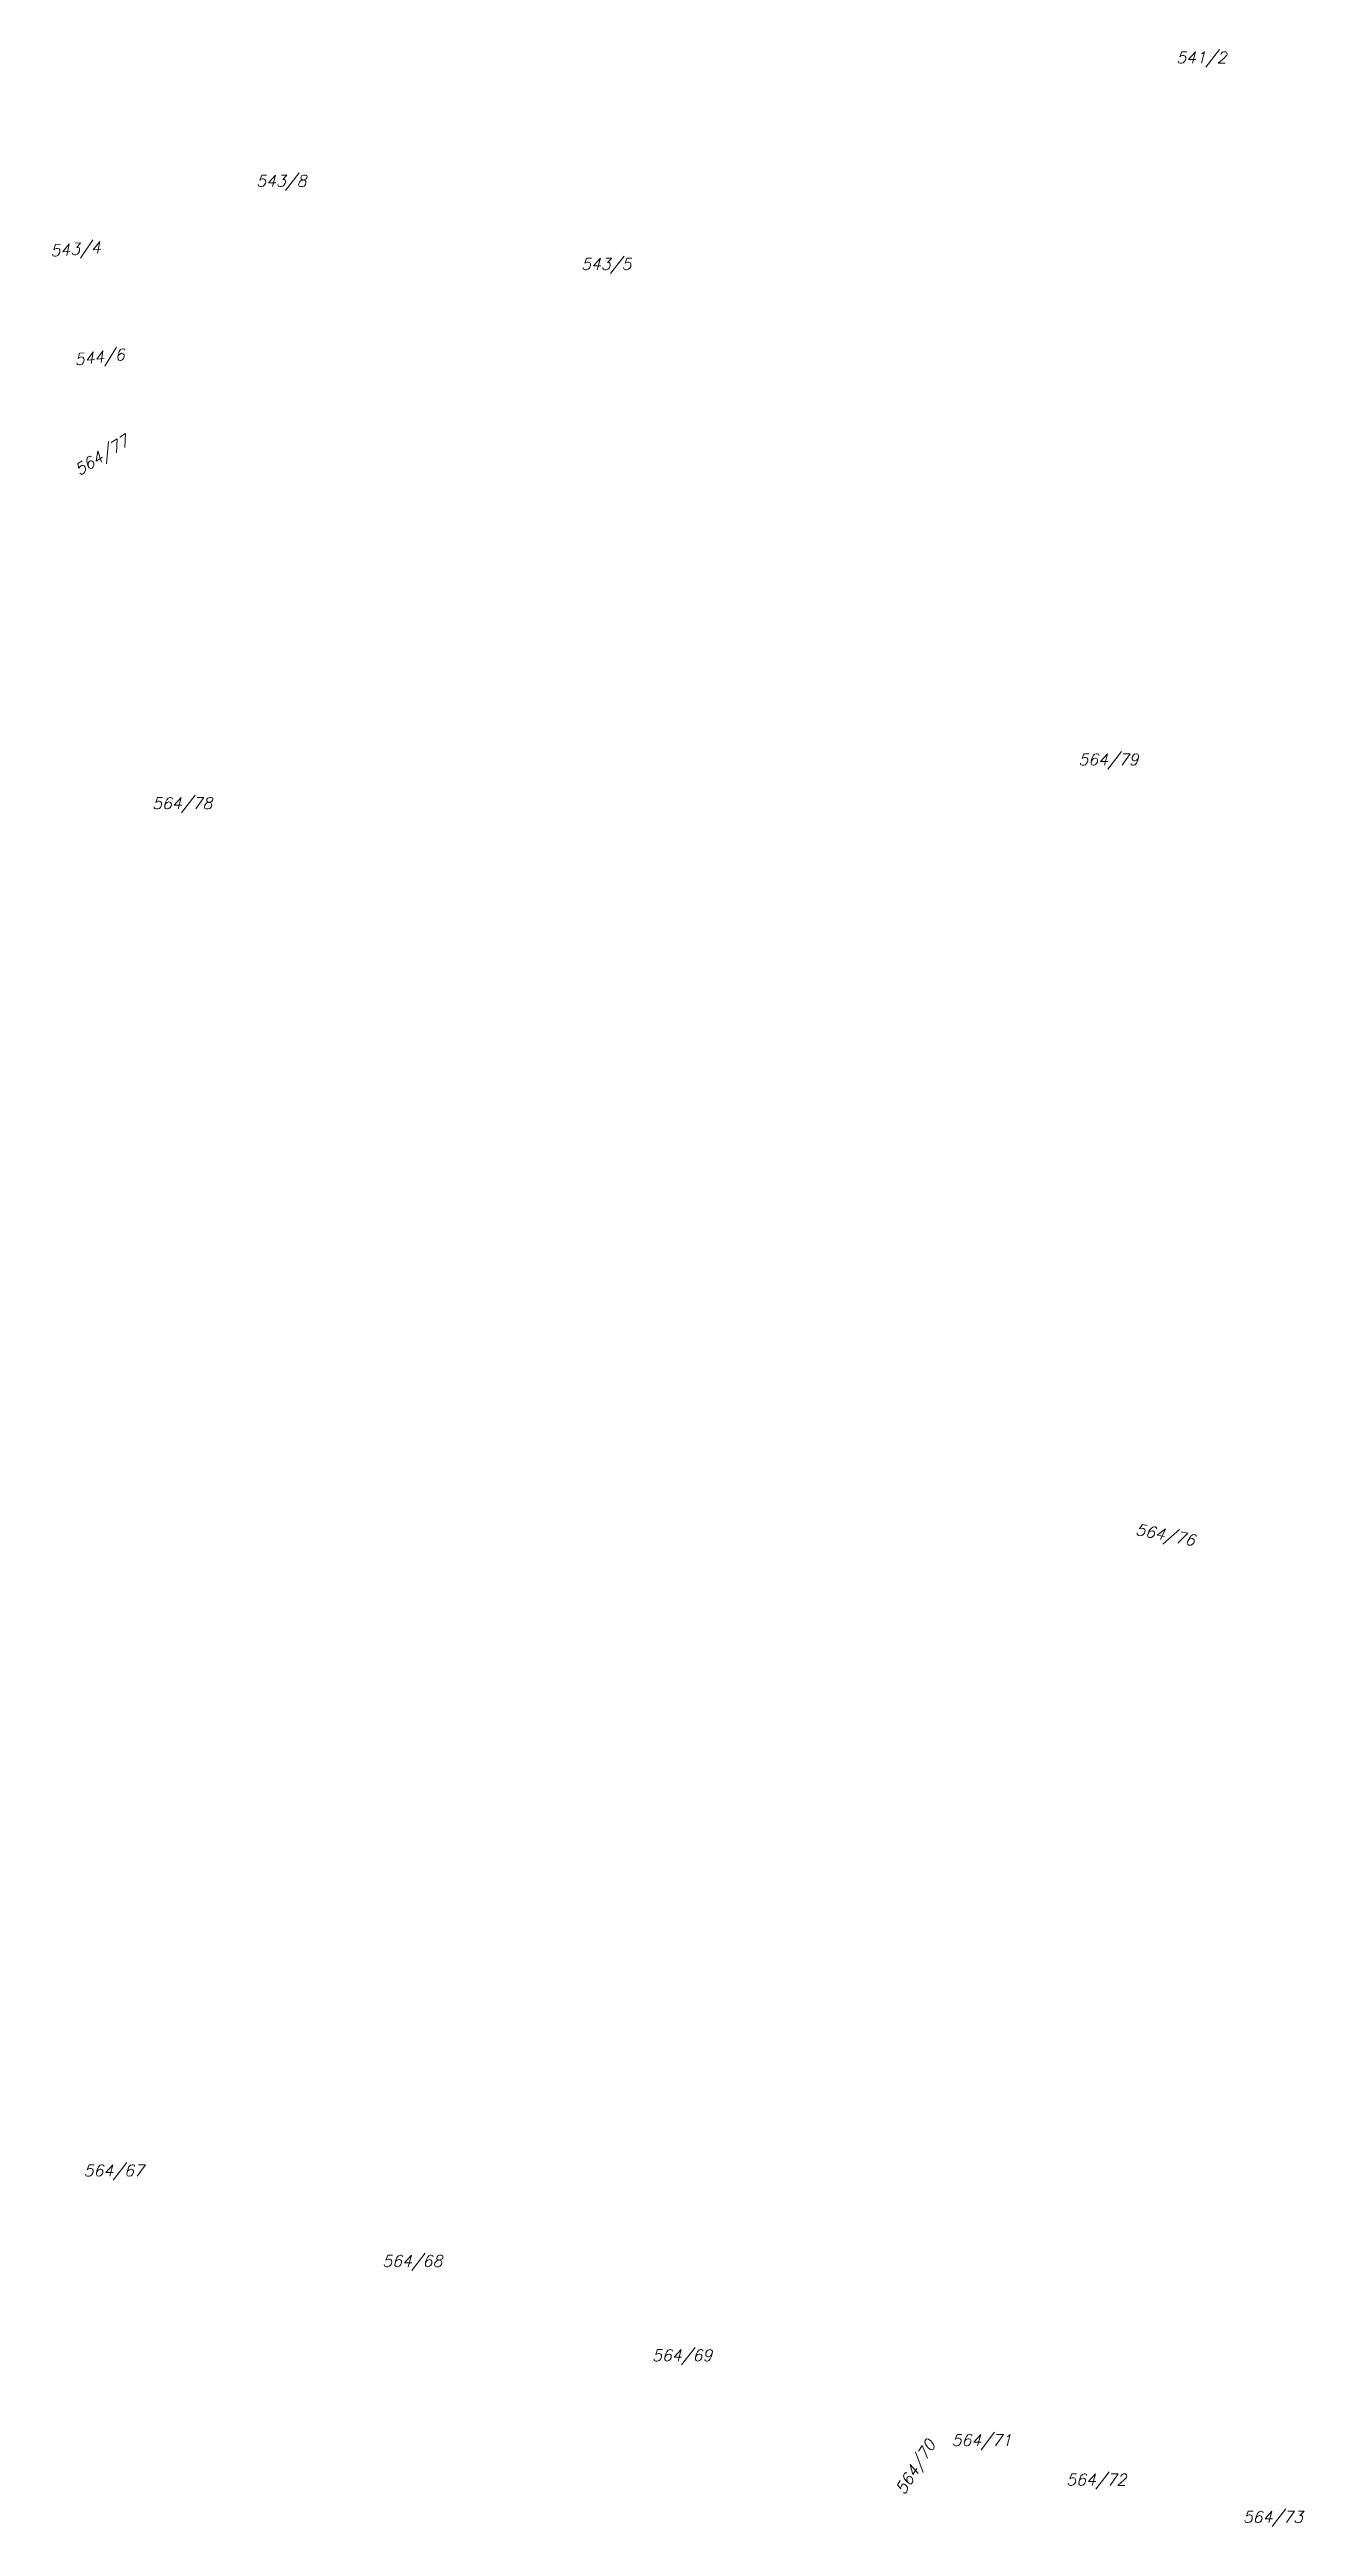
# Model space of a CAD drawing. Header units: millimetres. Extents: x -626413 to -622762, y -1174800 to -1172001.
# Drawn here: x -624292.8 to -624107.8, y -1173433.3 to -1173067.1 of the extents above; entities that cross this region are included whole.
import ezdxf
from ezdxf.enums import TextEntityAlignment as Align

# ---------------------------------------------------------------- set-up
doc = ezdxf.new("R2010")
doc.units = ezdxf.units.MM
doc.layers.add('Dobrinsko_parcelní čísla', color=7, linetype='Continuous', lineweight=0)
doc.styles.add('Style-ITALICS', font='ITALICS.shx')

msp = doc.modelspace()

# ---------------------------------------------------------------- texts
at = {"layer": 'Dobrinsko_parcelní čísla', "color": 7, "linetype": 'Continuous', "lineweight": 0, "style": 'Style-ITALICS'}
for s, p in [('541/2', (-624118.89, -1173069.16)), ('543/8', (-624254.86, -1173087.39)), ('543/5', (-624206.85, -1173099.68)), ('564/79', (-624131.9, -1173172.93)), ('564/78', (-624268.78, -1173179.4)), ('564/67', (-624278.9, -1173381.52)), ('564/68', (-624234.78, -1173394.89)), ('564/69', (-624194.9, -1173408.85)), ('564/71', (-624150.64, -1173421.38)), ('564/72', (-624133.7, -1173427.22)), ('564/73', (-624107.6, -1173432.73))]:
    msp.add_text(s, height=1.7, dxfattribs=at).set_placement(p, align=Align.RIGHT)
for s, rotation, p in [('543/4', 4, (-624285.23, -1173097.21)), ('544/6', 6, (-624281.65, -1173113.04)), ('564/77', 32, (-624280.89, -1173125.48)), ('564/76', 349, (-624123.73, -1173288.37)), ('564/70', 58, (-624161.79, -1173421.18))]:
    msp.add_text(s, height=1.7, rotation=rotation, dxfattribs=at).set_placement(p, align=Align.RIGHT)

doc.saveas('drawing.dxf')
